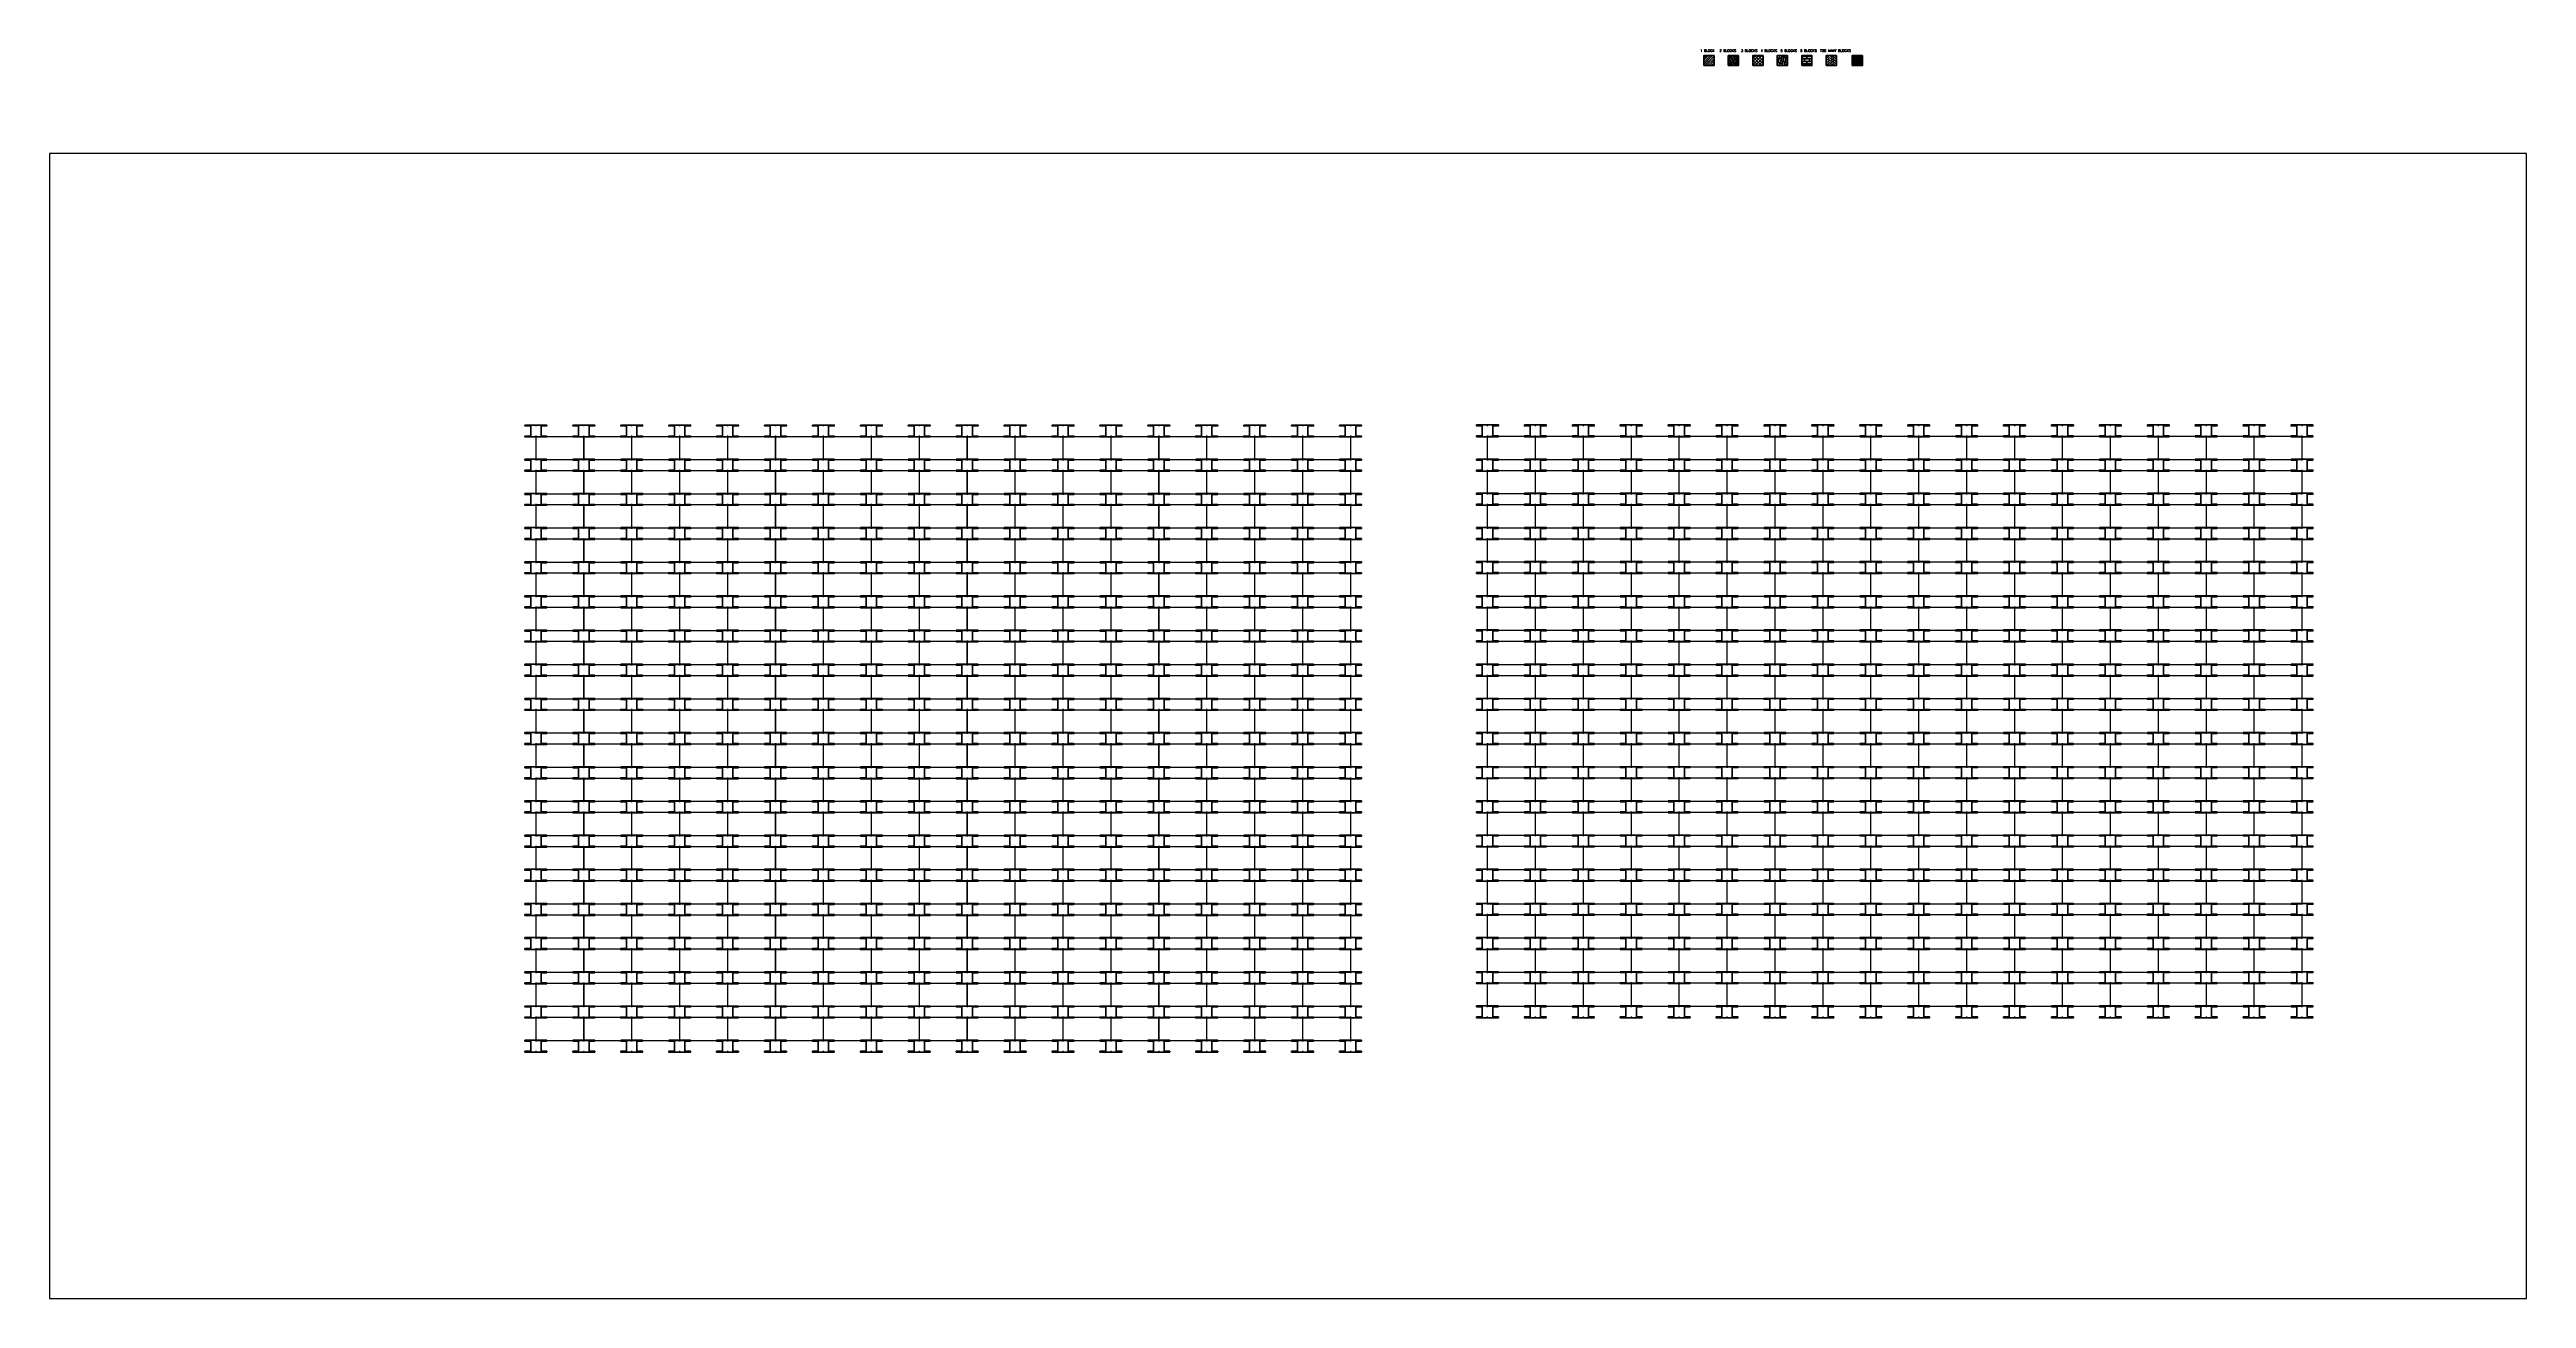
# Model space of a CAD drawing. Header units: inches. Extents: x 10029 to 14110, y 5718 to 7777.
import ezdxf

# ---------------------------------------------------------------- set-up
doc = ezdxf.new("R2010")
doc.units = ezdxf.units.IN
doc.header["$LTSCALE"] = 50
doc.header["$MEASUREMENT"] = 0
for name, color, linetype, lineweight in [('E-PANELS', 140, 'Continuous', 30), ('E2-ECOFEET', 254, 'Continuous', 35), ('E3-ECOFEET', 254, 'Continuous', 35), ('HATCH 1', 5, 'Continuous', 35), ('HATCH 2', 140, 'Continuous', 35), ('HATCH 3', 30, 'Continuous', 35), ('HATCH 4', 200, 'Continuous', 35), ('HATCH 5', 2, 'Continuous', 35), ('HATCH 6', 100, 'Continuous', 35), ('HATCH 7', 20, 'Continuous', 35)]:
    doc.layers.add(name, color=color, linetype=linetype, lineweight=lineweight)
doc.layers.add('EF3 TEXT', color=7, linetype='Continuous', plot=False)
doc.layers.add('IFI Perimeter', color=221, linetype='FENCE', plot=False)
doc.layers.get('E2-ECOFEET').off()
doc.styles.add('mytext', font='romans.shx')
doc.styles.get("Standard").update_dxf_attribs({"font": 'arial.ttf'})
doc.linetypes.add('FENCE', pattern='A,0.5,-0.1,["X",Standard,S=0.1,R=0,X=-0.035,Y=-0.05],-0.1', length=0.7)

# ---------------------------------------------------------------- blocks, each defined once
blk = doc.blocks.new('*U9')
at = {"layer": 'HATCH 1'}
h = blk.add_hatch(dxfattribs=at)
h.set_pattern_fill('ANSI31', color=256, scale=20)
h.set_pattern_definition([(45, (-119.168, -90.9187), (-1.767767, 1.767767), [])])
h.paths.add_polyline_path([(-8.5, -8.25), (8.5, -8.25), (8.5, 8.25), (-8.5, 8.25)])
blk.add_lwpolyline([(-8.5, -8.25), (8.5, -8.25), (8.5, 8.25), (-8.5, 8.25)], close=True, dxfattribs=at)
blk = doc.blocks.new('*U10')
at = {"layer": 'HATCH 2'}
h = blk.add_hatch(dxfattribs=at)
h.set_pattern_fill('ANSI36', color=256, scale=15, angle=90)
h.set_pattern_definition([(135, (-119.168, -90.9187), (-3.64602, 0.994369), [4.6875, -0.9375, 0, -0.9375])])
h.paths.add_polyline_path([(-8.5, -8.25), (8.5, -8.25), (8.5, 8.25), (-8.5, 8.25)])
blk.add_lwpolyline([(-8.5, -8.25), (8.5, -8.25), (8.5, 8.25), (-8.5, 8.25)], close=True, dxfattribs=at)
blk = doc.blocks.new('EF3_HATCH_3')
at = {"layer": 'HATCH 3'}
h = blk.add_hatch(dxfattribs=at)
h.set_pattern_fill('ANSI37', color=256, scale=30)
h.set_pattern_definition([(45, (-119.168, -90.9187), (-2.65165, 2.65165), []), (135, (-119.168, -90.9187), (-2.65165, -2.65165), [])])
h.paths.add_polyline_path([(-8.5, -8.25), (8.5, -8.25), (8.5, 8.25), (-8.5, 8.25)])
blk.add_lwpolyline([(-8.5, -8.25), (8.5, -8.25), (8.5, 8.25), (-8.5, 8.25)], close=True, dxfattribs=at)
blk = doc.blocks.new('*U11')
at = {"layer": 'HATCH 4'}
h = blk.add_hatch(dxfattribs=at)
h.set_pattern_fill('ANSI38', color=256, scale=30, angle=30)
h.set_pattern_definition([(75, (-119.168, -90.9187), (-3.62222, 0.97057), []), (165, (-119.168, -90.9187), (-8.215015, -1.68108), [9.375, -5.625])])
h.paths.add_polyline_path([(-8.5, -8.25), (8.5, -8.25), (8.5, 8.25), (-8.5, 8.25)])
blk.add_lwpolyline([(-8.5, -8.25), (8.5, -8.25), (8.5, 8.25), (-8.5, 8.25)], close=True, dxfattribs=at)
blk = doc.blocks.new('EF3_HATCH_5')
at = {"layer": 'HATCH 5'}
h = blk.add_hatch(dxfattribs=at)
h.set_pattern_fill('AR-B816', color=256, scale=0.5)
h.set_pattern_definition([(0, (-119.168, -90.9187), (0, 4), []), (90, (-119.168, -90.9187), (-4, 4), [4, -4])])
h.paths.add_polyline_path([(-8.5, -8.25), (8.5, -8.25), (8.5, 8.25), (-8.5, 8.25)])
blk.add_lwpolyline([(-8.5, -8.25), (8.5, -8.25), (8.5, 8.25), (-8.5, 8.25)], close=True, dxfattribs=at)
blk = doc.blocks.new('EF3_HATCH_6')
at = {"layer": 'HATCH 6'}
h = blk.add_hatch(dxfattribs=at)
h.set_pattern_fill('AR-HBONE', color=256, scale=0.7)
h.set_pattern_definition([(45, (-119.168, -90.9187), (3e-16, 3.9598), [8.4, -2.8]), (135, (-117.188, -88.9388), (3e-16, 3.9598), [8.4, -2.8])])
h.paths.add_polyline_path([(-8.5, -8.25), (8.5, -8.25), (8.5, 8.25), (-8.5, 8.25)])
blk.add_lwpolyline([(-8.5, -8.25), (8.5, -8.25), (8.5, 8.25), (-8.5, 8.25)], close=True, dxfattribs=at)
blk = doc.blocks.new('EF3_HATCH_7')
at = {"layer": 'HATCH 7'}
h = blk.add_hatch(color=256, dxfattribs=at)
h.dxf.hatch_style = 1
h.paths.add_polyline_path([(-8.5, -8.25), (8.5, -8.25), (8.5, 8.25), (-8.5, 8.25)])
blk.add_lwpolyline([(-8.5, -8.25), (8.5, -8.25), (8.5, 8.25), (-8.5, 8.25)], close=True, dxfattribs=at)
blk = doc.blocks.new('EF3 HATCH AND TEXT')
at = {"layer": 'HATCH 1'}
blk.add_blockref('*U9', (17.3, -21.2), dxfattribs=at)
at = {"layer": 'HATCH 2'}
blk.add_blockref('*U10', (57.6, -21.2), dxfattribs=at)
at = {"layer": 'HATCH 3'}
blk.add_blockref('EF3_HATCH_3', (98, -21.2), dxfattribs=at)
at = {"layer": 'HATCH 4'}
blk.add_blockref('*U11', (138.3, -21.2), dxfattribs=at)
at = {"layer": 'HATCH 5'}
blk.add_blockref('EF3_HATCH_5', (178.7, -21.2), dxfattribs=at)
at = {"layer": 'HATCH 6'}
blk.add_blockref('EF3_HATCH_6', (219, -21.2), dxfattribs=at)
at = {"layer": 'HATCH 7'}
blk.add_blockref('EF3_HATCH_7', (261.7, -21.2), dxfattribs=at)
at = {"layer": 'EF3 TEXT', "insert": (3, -2.9), "char_height": 4, "attachment_point": 1, "style": 'mytext'}
blk.add_mtext_dynamic_manual_height_columns('1 BLOCK   2 BLOCKS   3 BLOCKS  4 BLOCKS  5 BLOCKS  6 BLOCKS  TOO MANY BLOCKS', width=339.17, gutter_width=450.2, heights=[0], dxfattribs=at)
blk = doc.blocks.new('sw 345w 10deg')
at = {"layer": 'E-PANELS'}
blk.add_lwpolyline([(0, 0), (78.45, 0), (78.45, -38.82), (0, -38.82)], close=True, dxfattribs=at)
blk = doc.blocks.new('EF3')
at = {"layer": 'E3-ECOFEET', "color": 5}
for points in [[(0, 0), (0, -1.5), (9.4, -1.5), (9.4, -18.1), (0, -18.1), (0, -19.6), (36, -19.6), (36, -18.1), (26.6, -18.1), (26.6, -1.5), (36, -1.5), (36, 0), (0, 0)], [(8.8, -8.1), (8.9, -8.1)]]:
    blk.add_lwpolyline(points, dxfattribs=at)
at = {"layer": 'E3-ECOFEET'}
for points in [[(17.2, -1), (17.8, -1), (17.8, -0.5)], [(17.2, -18.5), (17.8, -18.5), (17.8, -19)], [(18.2, -0.5), (18.2, -1), (18.8, -1)], [(18.2, -19), (18.2, -18.5), (18.8, -18.5)]]:
    blk.add_lwpolyline(points, dxfattribs=at)

msp = doc.modelspace()

# ---------------------------------------------------------------- linework, layer by layer
at = {"layer": 'IFI Perimeter'}
msp.add_lwpolyline([(14110.4, 7605.4), (10029.4, 7605.4), (10029.4, 5718.5), (14110.4, 5718.5)], close=True, dxfattribs=at)

# ---------------------------------------------------------------- block references
at = {"layer": 'E-PANELS'}
for p in [(10831, 7139.2), (10909.9, 7139.2), (10988.9, 7139.2), (11067.8, 7139.2), (11146.8, 7139.2), (11225.7, 7139.2), (11304.7, 7139.2), (11383.6, 7139.2), (11462.6, 7139.2), (11541.5, 7139.2), (11620.5, 7139.2), (11699.4, 7139.2), (11778.4, 7139.2), (11857.3, 7139.2), (11936.3, 7139.2), (12015.2, 7139.2), (12094.2, 7139.2), (12398.7, 7139.4), (12477.7, 7139.4), (12556.6, 7139.4), (12635.6, 7139.4), (12714.5, 7139.4), (12793.5, 7139.4), (12872.4, 7139.4), (12951.4, 7139.4), (13030.3, 7139.4), (13109.3, 7139.4), (13188.2, 7139.4), (13267.2, 7139.4), (13346.1, 7139.4), (13425.1, 7139.4), (13504, 7139.4), (13583, 7139.4), (13661.9, 7139.4), (10831, 7082.9), (10909.9, 7082.9), (10988.9, 7082.9), (11067.8, 7082.9), (11146.8, 7082.9), (11225.7, 7082.9), (11304.7, 7082.9), (11383.6, 7082.9), (11462.6, 7082.9), (11541.5, 7082.9), (11620.5, 7082.9), (11699.4, 7082.9), (11778.4, 7082.9), (11857.3, 7082.9), (11936.3, 7082.9), (12015.2, 7082.9), (12094.2, 7082.9), (12398.7, 7083.1), (12477.7, 7083.1), (12556.6, 7083.1), (12635.6, 7083.1), (12714.5, 7083.1), (12793.5, 7083.1), (12872.4, 7083.1), (12951.4, 7083.1), (13030.3, 7083.1), (13109.3, 7083.1), (13188.2, 7083.1), (13267.2, 7083.1), (13346.1, 7083.1), (13425.1, 7083.1), (13504, 7083.1), (13583, 7083.1), (13661.9, 7083.1), (10831, 7026.6), (10909.9, 7026.6), (10988.9, 7026.6), (11067.8, 7026.6), (11146.8, 7026.6), (11225.7, 7026.6), (11304.7, 7026.6), (11383.6, 7026.6), (11462.6, 7026.6), (11541.5, 7026.6), (11620.5, 7026.6), (11699.4, 7026.6), (11778.4, 7026.6), (11857.3, 7026.6), (11936.3, 7026.6), (12015.2, 7026.6), (12094.2, 7026.6), (12398.7, 7026.8), (12477.7, 7026.8), (12556.6, 7026.8), (12635.6, 7026.8), (12714.5, 7026.8), (12793.5, 7026.8), (12872.4, 7026.8), (12951.4, 7026.8), (13030.3, 7026.8), (13109.3, 7026.8), (13188.2, 7026.8), (13267.2, 7026.8), (13346.1, 7026.8), (13425.1, 7026.8), (13504, 7026.8), (13583, 7026.8), (13661.9, 7026.8), (10831, 6970.3), (10909.9, 6970.3), (10988.9, 6970.3), (11067.8, 6970.3), (11146.8, 6970.3), (11225.7, 6970.3), (11304.7, 6970.3), (11383.6, 6970.3), (11462.6, 6970.3), (11541.5, 6970.3), (11620.5, 6970.3), (11699.4, 6970.3), (11778.4, 6970.3), (11857.3, 6970.3), (11936.3, 6970.3), (12015.2, 6970.3), (12094.2, 6970.3), (12398.7, 6970.5), (12477.7, 6970.5), (12556.6, 6970.5), (12635.6, 6970.5), (12714.5, 6970.5), (12793.5, 6970.5), (12872.4, 6970.5), (12951.4, 6970.5), (13030.3, 6970.5), (13109.3, 6970.5), (13188.2, 6970.5), (13267.2, 6970.5), (13346.1, 6970.5), (13425.1, 6970.5), (13504, 6970.5), (13583, 6970.5), (13661.9, 6970.5), (10831, 6914), (10909.9, 6914), (10988.9, 6914), (11067.8, 6914), (11146.8, 6914), (11225.7, 6914), (11304.7, 6914), (11383.6, 6914), (11462.6, 6914), (11541.5, 6914), (11620.5, 6914), (11699.4, 6914), (11778.4, 6914), (11857.3, 6914), (11936.3, 6914), (12015.2, 6914), (12094.2, 6914), (12398.7, 6914.2), (12477.7, 6914.2), (12556.6, 6914.2), (12635.6, 6914.2), (12714.5, 6914.2), (12793.5, 6914.2), (12872.4, 6914.2), (12951.4, 6914.2), (13030.3, 6914.2), (13109.3, 6914.2), (13188.2, 6914.2), (13267.2, 6914.2), (13346.1, 6914.2), (13425.1, 6914.2), (13504, 6914.2), (13583, 6914.2), (13661.9, 6914.2), (10831, 6857.7), (10909.9, 6857.7), (10988.9, 6857.7), (11067.8, 6857.7), (11146.8, 6857.7), (11225.7, 6857.7), (11304.7, 6857.7), (11383.6, 6857.7), (11462.6, 6857.7), (11541.5, 6857.7), (11620.5, 6857.7), (11699.4, 6857.7), (11778.4, 6857.7), (11857.3, 6857.7), (11936.3, 6857.7), (12015.2, 6857.7), (12094.2, 6857.7), (12398.7, 6857.9), (12477.7, 6857.9), (12556.6, 6857.9), (12635.6, 6857.9), (12714.5, 6857.9), (12793.5, 6857.9), (12872.4, 6857.9), (12951.4, 6857.9), (13030.3, 6857.9), (13109.3, 6857.9), (13188.2, 6857.9), (13267.2, 6857.9), (13346.1, 6857.9), (13425.1, 6857.9), (13504, 6857.9), (13583, 6857.9), (13661.9, 6857.9), (10831, 6801.4), (10909.9, 6801.4), (10988.9, 6801.4), (11067.8, 6801.4), (11146.8, 6801.4), (11225.7, 6801.4), (11304.7, 6801.4), (11383.6, 6801.4), (11462.6, 6801.4), (11541.5, 6801.4), (11620.5, 6801.4), (11699.4, 6801.4), (11778.4, 6801.4), (11857.3, 6801.4), (11936.3, 6801.4), (12015.2, 6801.4), (12094.2, 6801.4), (12398.7, 6801.5), (12477.7, 6801.5), (12556.6, 6801.5), (12635.6, 6801.5), (12714.5, 6801.5), (12793.5, 6801.5), (12872.4, 6801.5), (12951.4, 6801.5), (13030.3, 6801.5), (13109.3, 6801.5), (13188.2, 6801.5), (13267.2, 6801.5), (13346.1, 6801.5), (13425.1, 6801.5), (13504, 6801.5), (13583, 6801.5), (13661.9, 6801.5), (10831, 6745), (10909.9, 6745), (10988.9, 6745), (11067.8, 6745), (11146.8, 6745), (11225.7, 6745), (11304.7, 6745), (11383.6, 6745), (11462.6, 6745), (11541.5, 6745), (11620.5, 6745), (11699.4, 6745), (11778.4, 6745), (11857.3, 6745), (11936.3, 6745), (12015.2, 6745), (12094.2, 6745), (12398.7, 6745.2), (12477.7, 6745.2), (12556.6, 6745.2), (12635.6, 6745.2), (12714.5, 6745.2), (12793.5, 6745.2), (12872.4, 6745.2), (12951.4, 6745.2), (13030.3, 6745.2), (13109.3, 6745.2), (13188.2, 6745.2), (13267.2, 6745.2), (13346.1, 6745.2), (13425.1, 6745.2), (13504, 6745.2), (13583, 6745.2), (13661.9, 6745.2), (10831, 6688.7), (10909.9, 6688.7), (10988.9, 6688.7), (11067.8, 6688.7), (11146.8, 6688.7), (11225.7, 6688.7), (11304.7, 6688.7), (11383.6, 6688.7), (11462.6, 6688.7), (11541.5, 6688.7), (11620.5, 6688.7), (11699.4, 6688.7), (11778.4, 6688.7), (11857.3, 6688.7), (11936.3, 6688.7), (12015.2, 6688.7), (12094.2, 6688.7), (12398.7, 6688.9), (12477.7, 6688.9), (12556.6, 6688.9), (12635.6, 6688.9), (12714.5, 6688.9), (12793.5, 6688.9), (12872.4, 6688.9), (12951.4, 6688.9), (13030.3, 6688.9), (13109.3, 6688.9), (13188.2, 6688.9), (13267.2, 6688.9), (13346.1, 6688.9), (13425.1, 6688.9), (13504, 6688.9), (13583, 6688.9), (13661.9, 6688.9), (10831, 6632.4), (10909.9, 6632.4), (10988.9, 6632.4), (11067.8, 6632.4), (11146.8, 6632.4), (11225.7, 6632.4), (11304.7, 6632.4), (11383.6, 6632.4), (11462.6, 6632.4), (11541.5, 6632.4), (11620.5, 6632.4), (11699.4, 6632.4), (11778.4, 6632.4), (11857.3, 6632.4), (11936.3, 6632.4), (12015.2, 6632.4), (12094.2, 6632.4), (12398.7, 6632.6), (12477.7, 6632.6), (12556.6, 6632.6), (12635.6, 6632.6), (12714.5, 6632.6), (12793.5, 6632.6), (12872.4, 6632.6), (12951.4, 6632.6), (13030.3, 6632.6), (13109.3, 6632.6), (13188.2, 6632.6), (13267.2, 6632.6), (13346.1, 6632.6), (13425.1, 6632.6), (13504, 6632.6), (13583, 6632.6), (13661.9, 6632.6), (10831, 6576.1), (10909.9, 6576.1), (10988.9, 6576.1), (11067.8, 6576.1), (11146.8, 6576.1), (11225.7, 6576.1), (11304.7, 6576.1), (11383.6, 6576.1), (11462.6, 6576.1), (11541.5, 6576.1), (11620.5, 6576.1), (11699.4, 6576.1), (11778.4, 6576.1), (11857.3, 6576.1), (11936.3, 6576.1), (12015.2, 6576.1), (12094.2, 6576.1), (12398.7, 6576.3), (12477.7, 6576.3), (12556.6, 6576.3), (12635.6, 6576.3), (12714.5, 6576.3), (12793.5, 6576.3), (12872.4, 6576.3), (12951.4, 6576.3), (13030.3, 6576.3), (13109.3, 6576.3), (13188.2, 6576.3), (13267.2, 6576.3), (13346.1, 6576.3), (13425.1, 6576.3), (13504, 6576.3), (13583, 6576.3), (13661.9, 6576.3), (10831, 6519.8), (10909.9, 6519.8), (10988.9, 6519.8), (11067.8, 6519.8), (11146.8, 6519.8), (11225.7, 6519.8), (11304.7, 6519.8), (11383.6, 6519.8), (11462.6, 6519.8), (11541.5, 6519.8), (11620.5, 6519.8), (11699.4, 6519.8), (11778.4, 6519.8), (11857.3, 6519.8), (11936.3, 6519.8), (12015.2, 6519.8), (12094.2, 6519.8), (12398.7, 6520), (12477.7, 6520), (12556.6, 6520), (12635.6, 6520), (12714.5, 6520), (12793.5, 6520), (12872.4, 6520), (12951.4, 6520), (13030.3, 6520), (13109.3, 6520), (13188.2, 6520), (13267.2, 6520), (13346.1, 6520), (13425.1, 6520), (13504, 6520), (13583, 6520), (13661.9, 6520), (10831, 6463.5), (10909.9, 6463.5), (10988.9, 6463.5), (11067.8, 6463.5), (11146.8, 6463.5), (11225.7, 6463.5), (11304.7, 6463.5), (11383.6, 6463.5), (11462.6, 6463.5), (11541.5, 6463.5), (11620.5, 6463.5), (11699.4, 6463.5), (11778.4, 6463.5), (11857.3, 6463.5), (11936.3, 6463.5), (12015.2, 6463.5), (12094.2, 6463.5), (12398.7, 6463.7), (12477.7, 6463.7), (12556.6, 6463.7), (12635.6, 6463.7), (12714.5, 6463.7), (12793.5, 6463.7), (12872.4, 6463.7), (12951.4, 6463.7), (13030.3, 6463.7), (13109.3, 6463.7), (13188.2, 6463.7), (13267.2, 6463.7), (13346.1, 6463.7), (13425.1, 6463.7), (13504, 6463.7), (13583, 6463.7), (13661.9, 6463.7), (10831, 6407.2), (10909.9, 6407.2), (10988.9, 6407.2), (11067.8, 6407.2), (11146.8, 6407.2), (11225.7, 6407.2), (11304.7, 6407.2), (11383.6, 6407.2), (11462.6, 6407.2), (11541.5, 6407.2), (11620.5, 6407.2), (11699.4, 6407.2), (11778.4, 6407.2), (11857.3, 6407.2), (11936.3, 6407.2), (12015.2, 6407.2), (12094.2, 6407.2), (12398.7, 6407.3), (12477.7, 6407.3), (12556.6, 6407.3), (12635.6, 6407.3), (12714.5, 6407.3), (12793.5, 6407.3), (12872.4, 6407.3), (12951.4, 6407.3), (13030.3, 6407.3), (13109.3, 6407.3), (13188.2, 6407.3), (13267.2, 6407.3), (13346.1, 6407.3), (13425.1, 6407.3), (13504, 6407.3), (13583, 6407.3), (13661.9, 6407.3), (10831, 6350.8), (10909.9, 6350.8), (10988.9, 6350.8), (11067.8, 6350.8), (11146.8, 6350.8), (11225.7, 6350.8), (11304.7, 6350.8), (11383.6, 6350.8), (11462.6, 6350.8), (11541.5, 6350.8), (11620.5, 6350.8), (11699.4, 6350.8), (11778.4, 6350.8), (11857.3, 6350.8), (11936.3, 6350.8), (12015.2, 6350.8), (12094.2, 6350.8), (12398.7, 6351), (12477.7, 6351), (12556.6, 6351), (12635.6, 6351), (12714.5, 6351), (12793.5, 6351), (12872.4, 6351), (12951.4, 6351), (13030.3, 6351), (13109.3, 6351), (13188.2, 6351), (13267.2, 6351), (13346.1, 6351), (13425.1, 6351), (13504, 6351), (13583, 6351), (13661.9, 6351), (10831, 6294.5), (10909.9, 6294.5), (10988.9, 6294.5), (11067.8, 6294.5), (11146.8, 6294.5), (11225.7, 6294.5), (11304.7, 6294.5), (11383.6, 6294.5), (11462.6, 6294.5), (11541.5, 6294.5), (11620.5, 6294.5), (11699.4, 6294.5), (11778.4, 6294.5), (11857.3, 6294.5), (11936.3, 6294.5), (12015.2, 6294.5), (12094.2, 6294.5), (12398.7, 6294.7), (12477.7, 6294.7), (12556.6, 6294.7), (12635.6, 6294.7), (12714.5, 6294.7), (12793.5, 6294.7), (12872.4, 6294.7), (12951.4, 6294.7), (13030.3, 6294.7), (13109.3, 6294.7), (13188.2, 6294.7), (13267.2, 6294.7), (13346.1, 6294.7), (13425.1, 6294.7), (13504, 6294.7), (13583, 6294.7), (13661.9, 6294.7), (10831, 6238.2), (10909.9, 6238.2), (10988.9, 6238.2), (11067.8, 6238.2), (11146.8, 6238.2), (11225.7, 6238.2), (11304.7, 6238.2), (11383.6, 6238.2), (11462.6, 6238.2), (11541.5, 6238.2), (11620.5, 6238.2), (11699.4, 6238.2), (11778.4, 6238.2), (11857.3, 6238.2), (11936.3, 6238.2), (12015.2, 6238.2), (12094.2, 6238.2), (12398.7, 6238.4), (12477.7, 6238.4), (12556.6, 6238.4), (12635.6, 6238.4), (12714.5, 6238.4), (12793.5, 6238.4), (12872.4, 6238.4), (12951.4, 6238.4), (13030.3, 6238.4), (13109.3, 6238.4), (13188.2, 6238.4), (13267.2, 6238.4), (13346.1, 6238.4), (13425.1, 6238.4), (13504, 6238.4), (13583, 6238.4), (13661.9, 6238.4), (10831, 6181.9), (10909.9, 6181.9), (10988.9, 6181.9), (11067.8, 6181.9), (11146.8, 6181.9), (11225.7, 6181.9), (11304.7, 6181.9), (11383.6, 6181.9), (11462.6, 6181.9), (11541.5, 6181.9), (11620.5, 6181.9), (11699.4, 6181.9), (11778.4, 6181.9), (11857.3, 6181.9), (11936.3, 6181.9), (12015.2, 6181.9), (12094.2, 6181.9)]:
    msp.add_blockref('sw 345w 10deg', p, dxfattribs=at)
at = {"layer": 'E2-ECOFEET'}
for p in [(10812.7, 7157.8), (10891.7, 7157.8), (10970.6, 7157.8), (11049.6, 7157.8), (11128.5, 7157.8), (11207.5, 7157.8), (11286.4, 7157.8), (11365.4, 7157.8), (11444.3, 7157.8), (11523.3, 7157.8), (11602.2, 7157.8), (11681.2, 7157.8), (11760.1, 7157.8), (11839.1, 7157.8), (11918, 7157.8), (11997, 7157.8), (12075.9, 7157.8), (12154.9, 7157.8), (12380.5, 7158), (12459.4, 7158), (12538.4, 7158), (12617.3, 7158), (12696.3, 7158), (12775.2, 7158), (12854.2, 7158), (12933.1, 7158), (13012.1, 7158), (13091, 7158), (13170, 7158), (13248.9, 7158), (13327.9, 7158), (13406.8, 7158), (13485.8, 7158), (13564.7, 7158), (13643.7, 7158), (13722.6, 7158), (10812.7, 7101.5), (10891.7, 7101.5), (10970.6, 7101.5), (11049.6, 7101.5), (11128.5, 7101.5), (11207.5, 7101.5), (11286.4, 7101.5), (11365.4, 7101.5), (11444.3, 7101.5), (11523.3, 7101.5), (11602.2, 7101.5), (11681.2, 7101.5), (11760.1, 7101.5), (11839.1, 7101.5), (11918, 7101.5), (11997, 7101.5), (12075.9, 7101.5), (12154.9, 7101.5), (12380.5, 7101.6), (12459.4, 7101.6), (12538.4, 7101.6), (12617.3, 7101.6), (12696.3, 7101.6), (12775.2, 7101.6), (12854.2, 7101.6), (12933.1, 7101.6), (13012.1, 7101.6), (13091, 7101.6), (13170, 7101.6), (13248.9, 7101.6), (13327.9, 7101.6), (13406.8, 7101.6), (13485.8, 7101.6), (13564.7, 7101.6), (13643.7, 7101.6), (13722.6, 7101.6), (10812.7, 7045.1), (10891.7, 7045.1), (10970.6, 7045.1), (11049.6, 7045.1), (11128.5, 7045.1), (11207.5, 7045.1), (11286.4, 7045.1), (11365.4, 7045.1), (11444.3, 7045.1), (11523.3, 7045.1), (11602.2, 7045.1), (11681.2, 7045.1), (11760.1, 7045.1), (11839.1, 7045.1), (11918, 7045.1), (11997, 7045.1), (12075.9, 7045.1), (12154.9, 7045.1), (12380.5, 7045.3), (12459.4, 7045.3), (12538.4, 7045.3), (12617.3, 7045.3), (12696.3, 7045.3), (12775.2, 7045.3), (12854.2, 7045.3), (12933.1, 7045.3), (13012.1, 7045.3), (13091, 7045.3), (13170, 7045.3), (13248.9, 7045.3), (13327.9, 7045.3), (13406.8, 7045.3), (13485.8, 7045.3), (13564.7, 7045.3), (13643.7, 7045.3), (13722.6, 7045.3), (10812.7, 6988.8), (10891.7, 6988.8), (10970.6, 6988.8), (11049.6, 6988.8), (11128.5, 6988.8), (11207.5, 6988.8), (11286.4, 6988.8), (11365.4, 6988.8), (11444.3, 6988.8), (11523.3, 6988.8), (11602.2, 6988.8), (11681.2, 6988.8), (11760.1, 6988.8), (11839.1, 6988.8), (11918, 6988.8), (11997, 6988.8), (12075.9, 6988.8), (12154.9, 6988.8), (12380.5, 6989), (12459.4, 6989), (12538.4, 6989), (12617.3, 6989), (12696.3, 6989), (12775.2, 6989), (12854.2, 6989), (12933.1, 6989), (13012.1, 6989), (13091, 6989), (13170, 6989), (13248.9, 6989), (13327.9, 6989), (13406.8, 6989), (13485.8, 6989), (13564.7, 6989), (13643.7, 6989), (13722.6, 6989), (10812.7, 6932.5), (10891.7, 6932.5), (10970.6, 6932.5), (11049.6, 6932.5), (11128.5, 6932.5), (11207.5, 6932.5), (11286.4, 6932.5), (11365.4, 6932.5), (11444.3, 6932.5), (11523.3, 6932.5), (11602.2, 6932.5), (11681.2, 6932.5), (11760.1, 6932.5), (11839.1, 6932.5), (11918, 6932.5), (11997, 6932.5), (12075.9, 6932.5), (12154.9, 6932.5), (12380.5, 6932.7), (12459.4, 6932.7), (12538.4, 6932.7), (12617.3, 6932.7), (12696.3, 6932.7), (12775.2, 6932.7), (12854.2, 6932.7), (12933.1, 6932.7), (13012.1, 6932.7), (13091, 6932.7), (13170, 6932.7), (13248.9, 6932.7), (13327.9, 6932.7), (13406.8, 6932.7), (13485.8, 6932.7), (13564.7, 6932.7), (13643.7, 6932.7), (13722.6, 6932.7), (10812.7, 6876.2), (10891.7, 6876.2), (10970.6, 6876.2), (11049.6, 6876.2), (11128.5, 6876.2), (11207.5, 6876.2), (11286.4, 6876.2), (11365.4, 6876.2), (11444.3, 6876.2), (11523.3, 6876.2), (11602.2, 6876.2), (11681.2, 6876.2), (11760.1, 6876.2), (11839.1, 6876.2), (11918, 6876.2), (11997, 6876.2), (12075.9, 6876.2), (12154.9, 6876.2), (12380.5, 6876.4), (12459.4, 6876.4), (12538.4, 6876.4), (12617.3, 6876.4), (12696.3, 6876.4), (12775.2, 6876.4), (12854.2, 6876.4), (12933.1, 6876.4), (13012.1, 6876.4), (13091, 6876.4), (13170, 6876.4), (13248.9, 6876.4), (13327.9, 6876.4), (13406.8, 6876.4), (13485.8, 6876.4), (13564.7, 6876.4), (13643.7, 6876.4), (13722.6, 6876.4), (10812.7, 6819.9), (10891.7, 6819.9), (10970.6, 6819.9), (11049.6, 6819.9), (11128.5, 6819.9), (11207.5, 6819.9), (11286.4, 6819.9), (11365.4, 6819.9), (11444.3, 6819.9), (11523.3, 6819.9), (11602.2, 6819.9), (11681.2, 6819.9), (11760.1, 6819.9), (11839.1, 6819.9), (11918, 6819.9), (11997, 6819.9), (12075.9, 6819.9), (12154.9, 6819.9), (12380.5, 6820.1), (12459.4, 6820.1), (12538.4, 6820.1), (12617.3, 6820.1), (12696.3, 6820.1), (12775.2, 6820.1), (12854.2, 6820.1), (12933.1, 6820.1), (13012.1, 6820.1), (13091, 6820.1), (13170, 6820.1), (13248.9, 6820.1), (13327.9, 6820.1), (13406.8, 6820.1), (13485.8, 6820.1), (13564.7, 6820.1), (13643.7, 6820.1), (13722.6, 6820.1), (10812.7, 6763.6), (10891.7, 6763.6), (10970.6, 6763.6), (11049.6, 6763.6), (11128.5, 6763.6), (11207.5, 6763.6), (11286.4, 6763.6), (11365.4, 6763.6), (11444.3, 6763.6), (11523.3, 6763.6), (11602.2, 6763.6), (11681.2, 6763.6), (11760.1, 6763.6), (11839.1, 6763.6), (11918, 6763.6), (11997, 6763.6), (12075.9, 6763.6), (12154.9, 6763.6), (12380.5, 6763.8), (12459.4, 6763.8), (12538.4, 6763.8), (12617.3, 6763.8), (12696.3, 6763.8), (12775.2, 6763.8), (12854.2, 6763.8), (12933.1, 6763.8), (13012.1, 6763.8), (13091, 6763.8), (13170, 6763.8), (13248.9, 6763.8), (13327.9, 6763.8), (13406.8, 6763.8), (13485.8, 6763.8), (13564.7, 6763.8), (13643.7, 6763.8), (13722.6, 6763.8), (10812.7, 6707.3), (10891.7, 6707.3), (10970.6, 6707.3), (11049.6, 6707.3), (11128.5, 6707.3), (11207.5, 6707.3), (11286.4, 6707.3), (11365.4, 6707.3), (11444.3, 6707.3), (11523.3, 6707.3), (11602.2, 6707.3), (11681.2, 6707.3), (11760.1, 6707.3), (11839.1, 6707.3), (11918, 6707.3), (11997, 6707.3), (12075.9, 6707.3), (12154.9, 6707.3), (12380.5, 6707.4), (12459.4, 6707.4), (12538.4, 6707.4), (12617.3, 6707.4), (12696.3, 6707.4), (12775.2, 6707.4), (12854.2, 6707.4), (12933.1, 6707.4), (13012.1, 6707.4), (13091, 6707.4), (13170, 6707.4), (13248.9, 6707.4), (13327.9, 6707.4), (13406.8, 6707.4), (13485.8, 6707.4), (13564.7, 6707.4), (13643.7, 6707.4), (13722.6, 6707.4), (10812.7, 6650.9), (10891.7, 6650.9), (10970.6, 6650.9), (11049.6, 6650.9), (11128.5, 6650.9), (11207.5, 6650.9), (11286.4, 6650.9), (11365.4, 6650.9), (11444.3, 6650.9), (11523.3, 6650.9), (11602.2, 6650.9), (11681.2, 6650.9), (11760.1, 6650.9), (11839.1, 6650.9), (11918, 6650.9), (11997, 6650.9), (12075.9, 6650.9), (12154.9, 6650.9), (12380.5, 6651.1), (12459.4, 6651.1), (12538.4, 6651.1), (12617.3, 6651.1), (12696.3, 6651.1), (12775.2, 6651.1), (12854.2, 6651.1), (12933.1, 6651.1), (13012.1, 6651.1), (13091, 6651.1), (13170, 6651.1), (13248.9, 6651.1), (13327.9, 6651.1), (13406.8, 6651.1), (13485.8, 6651.1), (13564.7, 6651.1), (13643.7, 6651.1), (13722.6, 6651.1), (10812.7, 6594.6), (10891.7, 6594.6), (10970.6, 6594.6), (11049.6, 6594.6), (11128.5, 6594.6), (11207.5, 6594.6), (11286.4, 6594.6), (11365.4, 6594.6), (11444.3, 6594.6), (11523.3, 6594.6), (11602.2, 6594.6), (11681.2, 6594.6), (11760.1, 6594.6), (11839.1, 6594.6), (11918, 6594.6), (11997, 6594.6), (12075.9, 6594.6), (12154.9, 6594.6), (12380.5, 6594.8), (12459.4, 6594.8), (12538.4, 6594.8), (12617.3, 6594.8), (12696.3, 6594.8), (12775.2, 6594.8), (12854.2, 6594.8), (12933.1, 6594.8), (13012.1, 6594.8), (13091, 6594.8), (13170, 6594.8), (13248.9, 6594.8), (13327.9, 6594.8), (13406.8, 6594.8), (13485.8, 6594.8), (13564.7, 6594.8), (13643.7, 6594.8), (13722.6, 6594.8), (10812.7, 6538.3), (10891.7, 6538.3), (10970.6, 6538.3), (11049.6, 6538.3), (11128.5, 6538.3), (11207.5, 6538.3), (11286.4, 6538.3), (11365.4, 6538.3), (11444.3, 6538.3), (11523.3, 6538.3), (11602.2, 6538.3), (11681.2, 6538.3), (11760.1, 6538.3), (11839.1, 6538.3), (11918, 6538.3), (11997, 6538.3), (12075.9, 6538.3), (12154.9, 6538.3), (12380.5, 6538.5), (12459.4, 6538.5), (12538.4, 6538.5), (12617.3, 6538.5), (12696.3, 6538.5), (12775.2, 6538.5), (12854.2, 6538.5), (12933.1, 6538.5), (13012.1, 6538.5), (13091, 6538.5), (13170, 6538.5), (13248.9, 6538.5), (13327.9, 6538.5), (13406.8, 6538.5), (13485.8, 6538.5), (13564.7, 6538.5), (13643.7, 6538.5), (13722.6, 6538.5), (10812.7, 6482), (10891.7, 6482), (10970.6, 6482), (11049.6, 6482), (11128.5, 6482), (11207.5, 6482), (11286.4, 6482), (11365.4, 6482), (11444.3, 6482), (11523.3, 6482), (11602.2, 6482), (11681.2, 6482), (11760.1, 6482), (11839.1, 6482), (11918, 6482), (11997, 6482), (12075.9, 6482), (12154.9, 6482), (12380.5, 6482.2), (12459.4, 6482.2), (12538.4, 6482.2), (12617.3, 6482.2), (12696.3, 6482.2), (12775.2, 6482.2), (12854.2, 6482.2), (12933.1, 6482.2), (13012.1, 6482.2), (13091, 6482.2), (13170, 6482.2), (13248.9, 6482.2), (13327.9, 6482.2), (13406.8, 6482.2), (13485.8, 6482.2), (13564.7, 6482.2), (13643.7, 6482.2), (13722.6, 6482.2), (10812.7, 6425.7), (10891.7, 6425.7), (10970.6, 6425.7), (11049.6, 6425.7), (11128.5, 6425.7), (11207.5, 6425.7), (11286.4, 6425.7), (11365.4, 6425.7), (11444.3, 6425.7), (11523.3, 6425.7), (11602.2, 6425.7), (11681.2, 6425.7), (11760.1, 6425.7), (11839.1, 6425.7), (11918, 6425.7), (11997, 6425.7), (12075.9, 6425.7), (12154.9, 6425.7), (12380.5, 6425.9), (12459.4, 6425.9), (12538.4, 6425.9), (12617.3, 6425.9), (12696.3, 6425.9), (12775.2, 6425.9), (12854.2, 6425.9), (12933.1, 6425.9), (13012.1, 6425.9), (13091, 6425.9), (13170, 6425.9), (13248.9, 6425.9), (13327.9, 6425.9), (13406.8, 6425.9), (13485.8, 6425.9), (13564.7, 6425.9), (13643.7, 6425.9), (13722.6, 6425.9), (10812.7, 6369.4), (10891.7, 6369.4), (10970.6, 6369.4), (11049.6, 6369.4), (11128.5, 6369.4), (11207.5, 6369.4), (11286.4, 6369.4), (11365.4, 6369.4), (11444.3, 6369.4), (11523.3, 6369.4), (11602.2, 6369.4), (11681.2, 6369.4), (11760.1, 6369.4), (11839.1, 6369.4), (11918, 6369.4), (11997, 6369.4), (12075.9, 6369.4), (12154.9, 6369.4), (12380.5, 6369.6), (12459.4, 6369.6), (12538.4, 6369.6), (12617.3, 6369.6), (12696.3, 6369.6), (12775.2, 6369.6), (12854.2, 6369.6), (12933.1, 6369.6), (13012.1, 6369.6), (13091, 6369.6), (13170, 6369.6), (13248.9, 6369.6), (13327.9, 6369.6), (13406.8, 6369.6), (13485.8, 6369.6), (13564.7, 6369.6), (13643.7, 6369.6), (13722.6, 6369.6), (10812.7, 6313.1), (10891.7, 6313.1), (10970.6, 6313.1), (11049.6, 6313.1), (11128.5, 6313.1), (11207.5, 6313.1), (11286.4, 6313.1), (11365.4, 6313.1), (11444.3, 6313.1), (11523.3, 6313.1), (11602.2, 6313.1), (11681.2, 6313.1), (11760.1, 6313.1), (11839.1, 6313.1), (11918, 6313.1), (11997, 6313.1), (12075.9, 6313.1), (12154.9, 6313.1), (12380.5, 6313.2), (12459.4, 6313.2), (12538.4, 6313.2), (12617.3, 6313.2), (12696.3, 6313.2), (12775.2, 6313.2), (12854.2, 6313.2), (12933.1, 6313.2), (13012.1, 6313.2), (13091, 6313.2), (13170, 6313.2), (13248.9, 6313.2), (13327.9, 6313.2), (13406.8, 6313.2), (13485.8, 6313.2), (13564.7, 6313.2), (13643.7, 6313.2), (13722.6, 6313.2), (10812.7, 6256.7), (10891.7, 6256.7), (10970.6, 6256.7), (11049.6, 6256.7), (11128.5, 6256.7), (11207.5, 6256.7), (11286.4, 6256.7), (11365.4, 6256.7), (11444.3, 6256.7), (11523.3, 6256.7), (11602.2, 6256.7), (11681.2, 6256.7), (11760.1, 6256.7), (11839.1, 6256.7), (11918, 6256.7), (11997, 6256.7), (12075.9, 6256.7), (12154.9, 6256.7), (12380.5, 6256.9), (12459.4, 6256.9), (12538.4, 6256.9), (12617.3, 6256.9), (12696.3, 6256.9), (12775.2, 6256.9), (12854.2, 6256.9), (12933.1, 6256.9), (13012.1, 6256.9), (13091, 6256.9), (13170, 6256.9), (13248.9, 6256.9), (13327.9, 6256.9), (13406.8, 6256.9), (13485.8, 6256.9), (13564.7, 6256.9), (13643.7, 6256.9), (13722.6, 6256.9), (10812.7, 6200.4), (10891.7, 6200.4), (10970.6, 6200.4), (11049.6, 6200.4), (11128.5, 6200.4), (11207.5, 6200.4), (11286.4, 6200.4), (11365.4, 6200.4), (11444.3, 6200.4), (11523.3, 6200.4), (11602.2, 6200.4), (11681.2, 6200.4), (11760.1, 6200.4), (11839.1, 6200.4), (11918, 6200.4), (11997, 6200.4), (12075.9, 6200.4), (12154.9, 6200.4), (12380.5, 6200.6), (12459.4, 6200.6), (12538.4, 6200.6), (12617.3, 6200.6), (12696.3, 6200.6), (12775.2, 6200.6), (12854.2, 6200.6), (12933.1, 6200.6), (13012.1, 6200.6), (13091, 6200.6), (13170, 6200.6), (13248.9, 6200.6), (13327.9, 6200.6), (13406.8, 6200.6), (13485.8, 6200.6), (13564.7, 6200.6), (13643.7, 6200.6), (13722.6, 6200.6), (10812.7, 6144.1), (10891.7, 6144.1), (10970.6, 6144.1), (11049.6, 6144.1), (11128.5, 6144.1), (11207.5, 6144.1), (11286.4, 6144.1), (11365.4, 6144.1), (11444.3, 6144.1), (11523.3, 6144.1), (11602.2, 6144.1), (11681.2, 6144.1), (11760.1, 6144.1), (11839.1, 6144.1), (11918, 6144.1), (11997, 6144.1), (12075.9, 6144.1), (12154.9, 6144.1)]:
    msp.add_blockref('EF3', p, dxfattribs=at)
at = {"layer": 'EF3 TEXT'}
msp.add_blockref('EF3 HATCH AND TEXT', (12746, 7779.6), dxfattribs=at)

doc.saveas('drawing.dxf')
